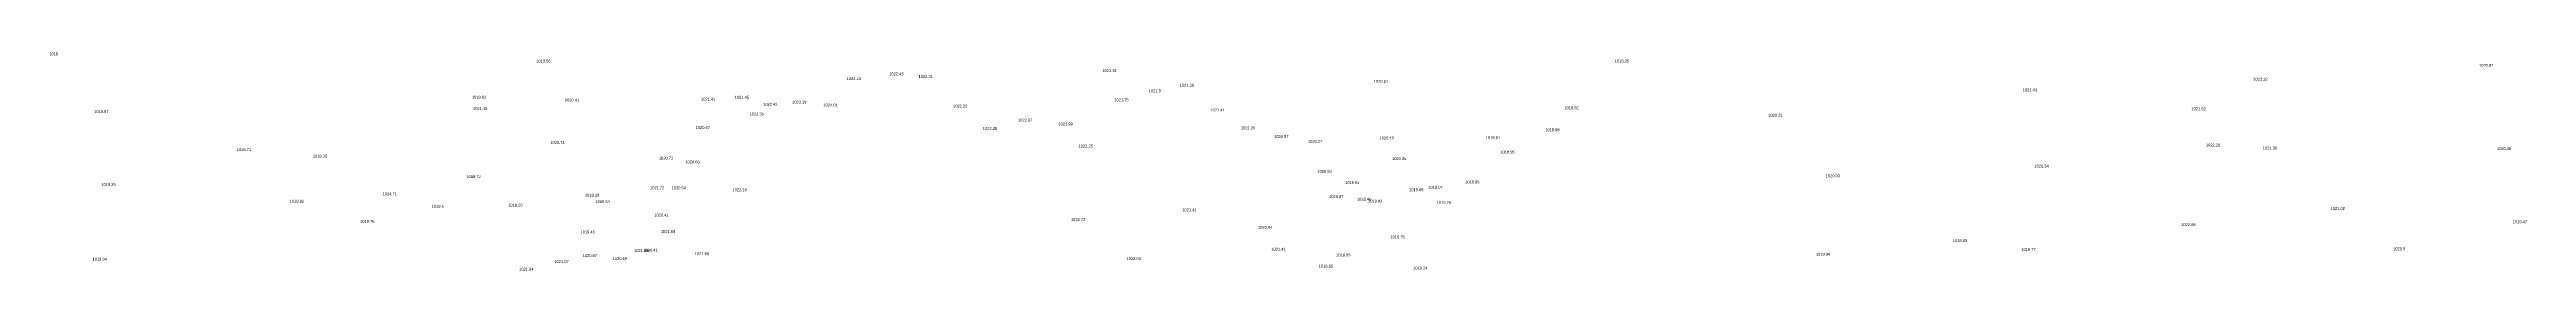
# Model space of a CAD drawing. Header units: inches. Extents: x 628884 to 629912, y 4519174 to 4520145.
# Drawn here: x 629018.3 to 629190.8, y 4519551 to 4519566.1 of the extents above; entities that cross this region are included whole.
import ezdxf

# ---------------------------------------------------------------- set-up
doc = ezdxf.new("R2010")
doc.units = ezdxf.units.IN
doc.header["$MEASUREMENT"] = 0

msp = doc.modelspace()

# ---------------------------------------------------------------- texts
for s, p in [('1018', (629018.31, 4519565.92, 1018)), ('1019.55', (629052.21, 4519565.42, 1019.55)), ('1019.35', (629127.28, 4519565.42, 1019.35)), ('1020.87', (629187.45, 4519565.12, 1020.87)), ('1024.24', (629073.82, 4519564.2, 1024.24)), ('1022.43', (629076.78, 4519564.53, 1022.43)), ('1022.31', (629078.82, 4519564.35, 1022.31)), ('1021.31', (629091.62, 4519564.76, 1021.31)), ('1021.38', (629097, 4519563.74, 1021.38)), ('1020.51', (629110.51, 4519564.01, 1020.51)), ('1021.43', (629155.69, 4519563.42, 1021.43)), ('1022.32', (629171.74, 4519564.16, 1022.32)), ('1018.87', (629021.44, 4519561.92, 1018.87)), ('1019.91', (629047.73, 4519562.91, 1019.91)), ('1021.15', (629047.81, 4519562.13, 1021.15)), ('1020.41', (629054.2, 4519562.72, 1020.41)), ('1021.41', (629063.68, 4519562.78, 1021.41)), ('1021.45', (629066.03, 4519562.91, 1021.45)), ('1022.35', (629067.06, 4519561.75, 1022.35)), ('1022.42', (629068, 4519562.42, 1022.42)), ('1023.19', (629070.02, 4519562.57, 1023.19)), ('1024.01', (629072.2, 4519562.37, 1024.01)), ('1022.22', (629081.22, 4519562.3, 1022.22)), ('1021.75', (629092.45, 4519562.73, 1021.75)), ('1021.9', (629094.85, 4519563.36, 1021.9)), ('1021.41', (629099.14, 4519562.02, 1021.41)), ('1018.92', (629123.78, 4519562.18, 1018.92)), ('1021.52', (629167.43, 4519562.11, 1021.52)), ('1020.67', (629063.3, 4519560.81, 1020.67)), ('1022.28', (629083.29, 4519560.74, 1022.28)), ('1022.17', (629085.74, 4519561.33, 1022.17)), ('1021.99', (629088.56, 4519561.06, 1021.99)), ('1021.26', (629101.26, 4519560.78, 1021.26)), ('1020.97', (629103.58, 4519560.18, 1020.97)), ('1020.43', (629110.91, 4519560.08, 1020.43)), ('1018.81', (629118.31, 4519560.1, 1018.81)), ('1018.98', (629122.45, 4519560.65, 1018.98)), ('1020.23', (629137.96, 4519561.66, 1020.23)), ('1018.71', (629031.36, 4519559.27, 1018.71)), ('1018.35', (629036.66, 4519558.82, 1018.35)), ('1020.74', (629053.19, 4519559.77, 1020.74)), ('1020.72', (629060.75, 4519558.68, 1020.72)), ('1020.66', (629062.59, 4519558.42, 1020.66)), ('1022.25', (629089.96, 4519559.52, 1022.25)), ('1020.27', (629105.93, 4519559.85, 1020.27)), ('1020.35', (629111.78, 4519558.65, 1020.35)), ('1018.95', (629119.32, 4519559.11, 1018.95)), ('1022.26', (629168.44, 4519559.59, 1022.26)), ('1021.36', (629172.4, 4519559.39, 1021.36)), ('1020.08', (629188.7, 4519559.34, 1020.08)), ('1019.25', (629021.94, 4519556.86, 1019.25)), ('1019.72', (629047.35, 4519557.4, 1019.72)), ('1021.72', (629060.13, 4519556.63, 1021.72)), ('1020.54', (629061.63, 4519556.62, 1020.54)), ('1019.93', (629106.59, 4519557.77, 1019.93)), ('1019.91', (629108.51, 4519556.99, 1019.91)), ('1018.07', (629114.31, 4519556.66, 1018.07)), ('1018.95', (629116.87, 4519557.03, 1018.95)), ('1020.03', (629141.97, 4519557.46, 1020.03)), ('1020.54', (629156.5, 4519558.13, 1020.54)), ('1018.92', (629035.05, 4519555.69, 1018.92)), ('1024.71', (629041.51, 4519556.2, 1024.71)), ('1019.5', (629044.93, 4519555.34, 1019.5)), ('1019.26', (629050.26, 4519555.42, 1019.26)), ('1018.39', (629055.6, 4519556.11, 1018.39)), ('1019.54', (629056.33, 4519555.66, 1019.54)), ('1022.16', (629065.87, 4519556.49, 1022.16)), ('1021.41', (629097.18, 4519555.09, 1021.41)), ('1020.87', (629107.4, 4519556.02, 1020.87)), ('1018.46', (629109.34, 4519555.83, 1018.46)), ('1019.82', (629110.11, 4519555.71, 1019.82)), ('1019.66', (629112.97, 4519556.49, 1019.66)), ('1019.29', (629114.89, 4519555.59, 1019.29)), ('1021.02', (629177.11, 4519555.19, 1021.02)), ('1019.76', (629039.95, 4519554.3, 1019.76)), ('1019.45', (629055.29, 4519553.56, 1019.45)), ('1020.41', (629060.43, 4519554.73, 1020.41)), ('1021.69', (629060.89, 4519553.59, 1021.69)), ('1022.72', (629089.43, 4519554.42, 1022.72)), ('1020.94', (629102.45, 4519553.88, 1020.94)), ('1019.75', (629111.67, 4519553.22, 1019.75)), ('1022.09', (629166.72, 4519554.07, 1022.09)), ('1019.47', (629189.8, 4519554.27, 1019.47)), ('1019.94', (629021.32, 4519551.67, 1019.94)), ('1021.07', (629053.47, 4519551.51, 1021.07)), ('1020.97', (629055.44, 4519551.92, 1020.97)), ('1020.69', (629057.53, 4519551.71, 1020.69)), ('1021.49', (629059.02, 4519552.27, 1021.49)), ('1020.41', (629059.67, 4519552.29, 1020.41)), ('1021.68', (629063.24, 4519552.05, 1021.68)), ('1022.03', (629093.3, 4519551.71, 1022.03)), ('1021.41', (629103.38, 4519552.36, 1021.41)), ('1018.95', (629107.89, 4519551.96, 1018.95)), ('1019.94', (629141.29, 4519552.01, 1019.94)), ('1018.83', (629150.82, 4519552.96, 1018.83)), ('1019.77', (629155.59, 4519552.34, 1019.77)), ('1020.5', (629181.47, 4519552.39, 1020.5)), ('1021.04', (629051.02, 4519550.98, 1021.04)), ('1018.65', (629106.68, 4519551.19, 1018.65)), ('1019.24', (629113.25, 4519551.06, 1019.24))]:
    msp.add_text(s, height=0.2).set_placement(p)

doc.saveas('drawing.dxf')
